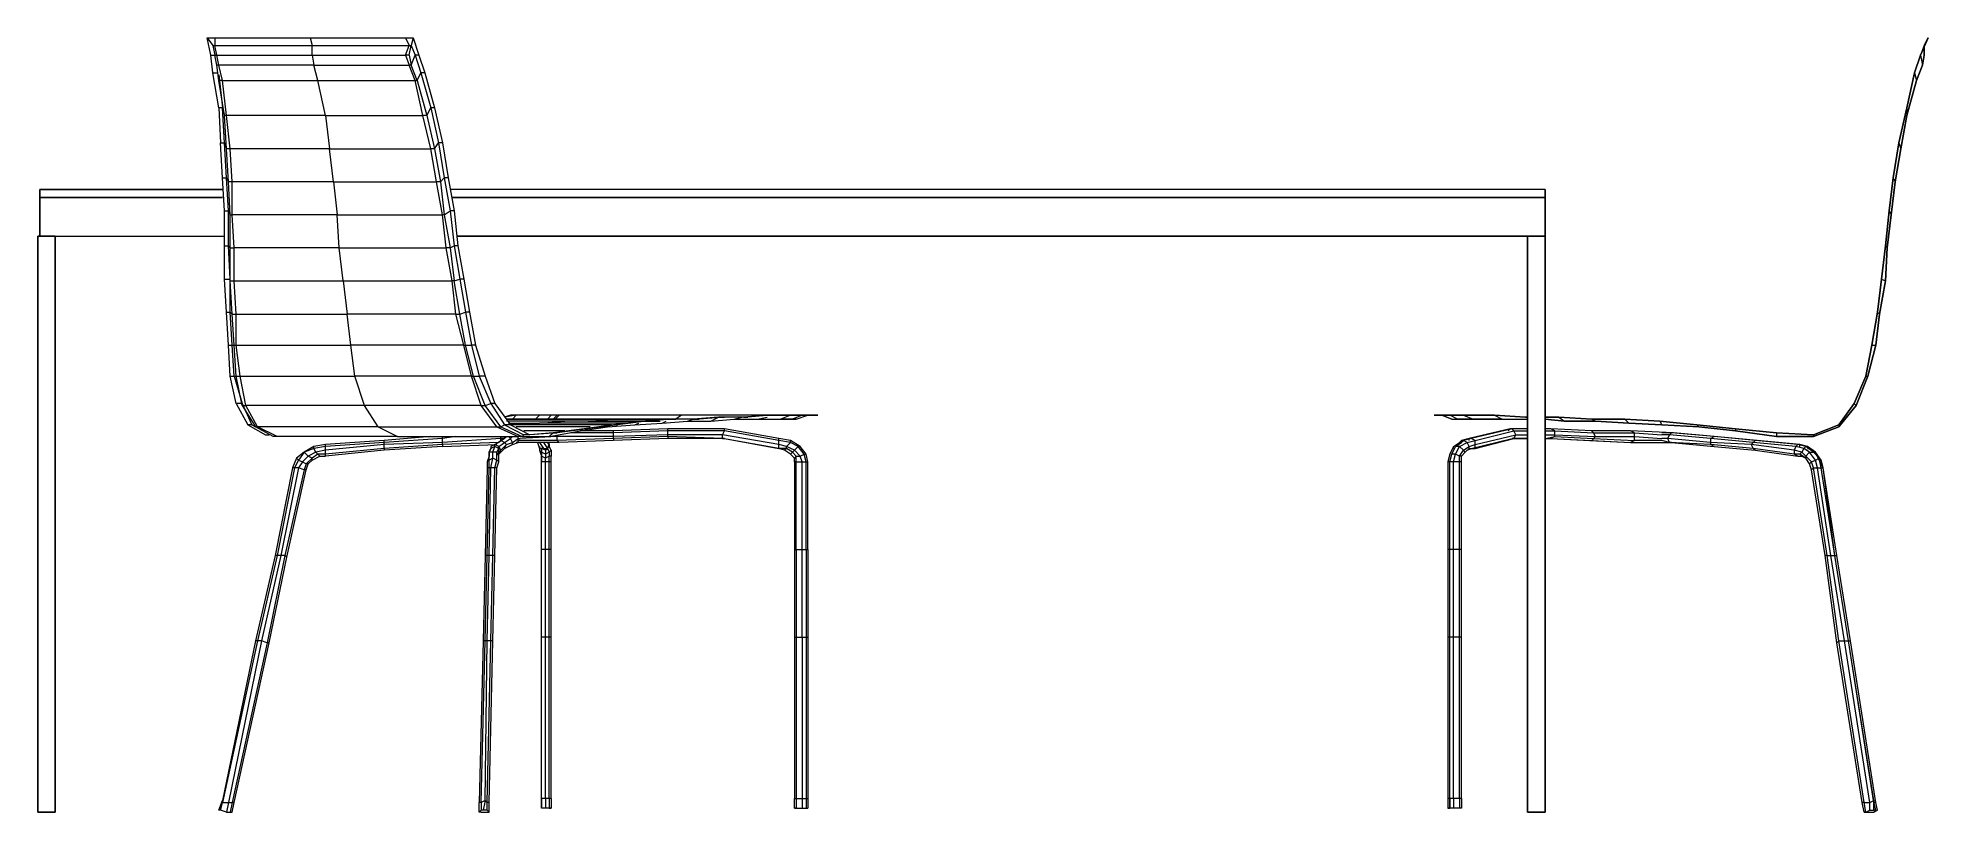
# Model space of a CAD drawing. Header units: inches. Extents: x 4614 to 5518, y -3180 to -2809.
import ezdxf

# ---------------------------------------------------------------- set-up
doc = ezdxf.new("R2010")
doc.units = ezdxf.units.IN
doc.header["$MEASUREMENT"] = 0

msp = doc.modelspace()

# ---------------------------------------------------------------- linework, layer by layer
at = {"color": 7, "lineweight": 0}
for points in [[(4696.85, -2817.71), (4694.99, -2809.32), (4697.78, -2813.07)], [(4694.99, -2809.32), (4698.71, -2809.32), (4698.71, -2813.07)], [(4698.71, -2809.32), (4744.28, -2809.32), (4745.21, -2813.07)], [(4744.28, -2809.32), (4789.83, -2809.32), (4791.68, -2813.07)], [(4789.83, -2809.32), (4793.54, -2809.32), (4792.61, -2813.07)], [(4793.54, -2809.32), (4796.33, -2817.71), (4794.47, -2817.71)], [(5516.03, -2813.07), (5517.89, -2809.32), (5514.17, -2817.71)], [(5514.17, -2817.71), (5517.89, -2809.32)], [(5517.89, -2809.32), (5516.03, -2813.07), (5514.17, -2817.71)], [(5516.03, -2813.07), (5517.89, -2809.32)], [(5517.89, -2809.32), (5516.03, -2813.07)], [(5516.03, -2813.07), (5517.89, -2809.32)], [(5517.89, -2809.32), (5516.03, -2813.07)], [(5516.03, -2813.07), (5517.89, -2809.32)], [(5517.89, -2809.32), (5516.03, -2813.07)], [(5516.03, -2813.07), (5517.89, -2809.32)], [(5517.89, -2809.32), (5516.03, -2813.07)], [(4697.78, -2826.1), (4696.85, -2817.71), (4698.71, -2817.71)], [(4697.78, -2813.07), (4698.71, -2813.07)], [(4697.78, -2813.07), (4698.71, -2817.71)], [(4698.71, -2813.07), (4745.21, -2813.07)], [(4699.64, -2817.71), (4698.71, -2813.07)], [(4700.57, -2822.36), (4699.64, -2822.36), (4698.71, -2817.71)], [(4698.71, -2817.71), (4699.64, -2817.71)], [(4700.57, -2822.36), (4699.64, -2817.71)], [(4699.64, -2817.71), (4745.21, -2817.71)], [(4745.21, -2817.71), (4746.14, -2822.36), (4700.57, -2822.36)], [(4745.21, -2813.07), (4791.68, -2813.07)], [(4745.21, -2817.71), (4745.21, -2813.07)], [(4745.21, -2817.71), (4789.83, -2817.71), (4791.68, -2822.36)], [(4789.83, -2817.71), (4791.68, -2813.07)], [(4791.68, -2817.71), (4789.83, -2817.71)], [(4791.68, -2813.07), (4792.61, -2813.07)], [(4791.68, -2817.71), (4792.61, -2813.07)], [(4791.68, -2817.71), (4792.61, -2822.36), (4791.68, -2822.36)], [(4792.61, -2813.07), (4794.47, -2817.71)], [(4792.61, -2822.36), (4794.47, -2817.71)], [(4794.47, -2817.71), (4797.28, -2826.1)], [(4796.33, -2817.71), (4799.14, -2826.1), (4797.28, -2826.1)], [(5511.39, -2826.1), (5514.17, -2817.71)], [(5514.17, -2817.71), (5511.39, -2826.1)], [(5514.17, -2817.71), (5511.39, -2826.1)], [(5514.17, -2817.71), (5515.1, -2822.36), (5512.32, -2829.82)], [(5516.03, -2813.07), (5514.17, -2817.71)], [(5516.03, -2813.07), (5516.03, -2817.71), (5515.1, -2822.36)], [(5515.1, -2822.36), (5516.03, -2817.71)], [(5515.1, -2822.36), (5516.03, -2817.71)], [(5516.03, -2817.71), (5515.1, -2822.36)], [(5516.03, -2817.71), (5516.03, -2813.07)], [(4700.57, -2842.85), (4697.78, -2826.1), (4699.64, -2826.1)], [(4702.42, -2829.82), (4700.57, -2829.82), (4699.64, -2822.36)], [(4702.42, -2829.82), (4700.57, -2822.36)], [(4700.57, -2827.03), (4702.42, -2842.85), (4700.57, -2842.85)], [(4746.14, -2822.36), (4791.68, -2822.36)], [(4748, -2829.82), (4746.14, -2822.36)], [(4794.47, -2829.82), (4791.68, -2822.36)], [(4795.4, -2829.82), (4792.61, -2822.36)], [(4795.4, -2829.82), (4797.28, -2826.1)], [(4797.28, -2826.1), (4801.93, -2842.85)], [(4799.14, -2826.1), (4803.79, -2842.85), (4801.93, -2842.85)], [(5507.67, -2842.85), (5511.39, -2826.1)], [(5511.39, -2826.1), (5507.67, -2842.85)], [(5511.39, -2826.1), (5507.67, -2842.85)], [(5511.39, -2826.1), (5512.32, -2829.82), (5507.67, -2846.56)], [(5512.32, -2829.82), (5515.1, -2822.36)], [(4704.28, -2846.56), (4703.35, -2846.56), (4700.57, -2829.82)], [(4704.28, -2846.56), (4702.42, -2829.82)], [(4702.42, -2829.82), (4748, -2829.82)], [(4748, -2829.82), (4794.47, -2829.82)], [(4751.71, -2846.56), (4748, -2829.82)], [(4798.21, -2846.56), (4794.47, -2829.82)], [(4794.47, -2829.82), (4795.4, -2829.82)], [(4795.4, -2829.82), (4800.07, -2846.56), (4798.21, -2846.56)], [(5507.67, -2846.56), (5512.32, -2829.82)], [(4700.57, -2842.85), (4701.49, -2859.6)], [(4703.35, -2859.6), (4702.42, -2842.85)], [(4702.42, -2842.85), (4703.35, -2846.56)], [(4706.14, -2862.38), (4704.28, -2862.38), (4703.35, -2846.56)], [(4706.14, -2862.38), (4704.28, -2846.56)], [(4751.71, -2846.56), (4704.28, -2846.56)], [(4751.71, -2846.56), (4753.57, -2862.38), (4706.14, -2862.38)], [(4751.71, -2846.56), (4798.21, -2846.56)], [(4801.93, -2862.38), (4798.21, -2846.56)], [(4800.07, -2846.56), (4801.93, -2842.85)], [(4800.07, -2846.56), (4803.79, -2862.38), (4801.93, -2862.38)], [(4801.93, -2842.85), (4805.64, -2859.6)], [(4803.79, -2842.85), (4807.5, -2859.6), (4805.64, -2859.6)], [(5503.93, -2859.6), (5507.67, -2842.85)], [(5507.67, -2842.85), (5503.93, -2859.6)], [(5507.67, -2842.85), (5503.93, -2859.6)], [(5507.67, -2842.85), (5507.67, -2846.56), (5504.86, -2862.38)], [(5507.67, -2846.56), (5504.86, -2862.38)], [(5504.86, -2862.38), (5507.67, -2846.56)], [(5504.86, -2862.38), (5507.67, -2846.56)], [(4702.42, -2876.34), (4701.49, -2859.6), (4703.35, -2859.6)], [(4704.28, -2876.34), (4703.35, -2859.6)], [(4703.35, -2859.6), (4704.28, -2862.38)], [(4707.07, -2878.2), (4705.21, -2878.2), (4704.28, -2862.38)], [(4707.07, -2878.2), (4706.14, -2862.38)], [(4753.57, -2862.38), (4801.93, -2862.38)], [(4755.43, -2878.2), (4753.57, -2862.38)], [(4804.72, -2878.2), (4801.93, -2862.38)], [(4803.79, -2862.38), (4805.64, -2859.6)], [(4803.79, -2862.38), (4806.57, -2878.2), (4804.72, -2878.2)], [(4805.64, -2859.6), (4808.43, -2876.34)], [(4807.5, -2859.6), (4810.29, -2876.34), (4808.43, -2876.34)], [(5501.14, -2876.34), (5503.93, -2859.6)], [(5503.93, -2859.6), (5501.14, -2876.34)], [(5503.93, -2859.6), (5501.14, -2876.34)], [(5503.93, -2859.6), (5504.86, -2862.38), (5502.07, -2878.2)], [(5504.86, -2862.38), (5502.07, -2878.2)], [(5502.07, -2878.2), (5504.86, -2862.38)], [(5502.07, -2878.2), (5504.86, -2862.38)], [(4702.42, -2881.92), (4615.02, -2881.92)], [(4615.02, -2881.92), (4615.02, -2885.66)], [(4615.02, -2885.66), (4615.02, -2881.92), (4702.42, -2881.92)], [(4703.35, -2892.16), (4702.42, -2876.34), (4704.28, -2876.34)], [(4705.21, -2892.16), (4704.28, -2876.34)], [(4704.28, -2876.34), (4705.21, -2878.2)], [(4706.14, -2894.02), (4705.21, -2878.2)], [(4707.07, -2894.02), (4707.07, -2878.2)], [(4755.43, -2878.2), (4757.29, -2894.02), (4707.07, -2894.02)], [(4755.43, -2878.2), (4707.07, -2878.2)], [(4755.43, -2878.2), (4804.72, -2878.2)], [(4807.5, -2894.02), (4804.72, -2878.2)], [(4806.57, -2878.2), (4808.43, -2876.34)], [(4806.57, -2878.2), (4808.43, -2894.02), (4807.5, -2894.02)], [(4808.43, -2876.34), (4811.22, -2892.16)], [(4810.29, -2876.34), (4813.08, -2892.16), (4811.22, -2892.16)], [(5334.7, -2881.92), (4811.22, -2881.92)], [(5334.7, -2881.92), (4811.22, -2881.92)], [(5334.7, -2881.92), (5334.7, -2885.66), (4812.15, -2885.66)], [(5334.7, -2885.66), (5334.7, -2881.92)], [(5499.28, -2892.16), (5501.14, -2876.34)], [(5501.14, -2876.34), (5499.28, -2892.16)], [(5501.14, -2876.34), (5499.28, -2892.16)], [(5501.14, -2876.34), (5502.07, -2878.2), (5500.21, -2894.02)], [(5500.21, -2894.02), (5502.07, -2878.2)], [(4615.02, -2885.66), (4702.42, -2885.66)], [(4615.02, -2885.66), (4702.42, -2885.66)], [(4615.02, -2885.66), (4615.02, -2904.27)], [(4615.02, -2904.27), (4615.02, -2885.66), (4702.42, -2885.66)], [(4702.42, -2885.66), (4615.02, -2885.66)], [(4812.15, -2885.66), (5334.7, -2885.66)], [(5334.7, -2885.66), (4812.15, -2885.66)], [(5334.7, -2885.66), (4812.15, -2885.66)], [(5334.7, -2885.66), (5334.7, -2904.27), (4814.93, -2904.27)], [(5334.7, -2904.27), (5334.7, -2885.66)], [(4703.35, -2908.91), (4703.35, -2892.16), (4705.21, -2892.16)], [(4705.21, -2908.91), (4705.21, -2892.16)], [(4706.14, -2894.02), (4705.21, -2892.16)], [(4706.14, -2894.02), (4707.07, -2894.02)], [(4706.14, -2909.84), (4706.14, -2894.02)], [(4708, -2909.84), (4707.07, -2894.02)], [(4757.29, -2894.02), (4807.5, -2894.02)], [(4758.21, -2909.84), (4757.29, -2894.02)], [(4809.36, -2909.84), (4807.5, -2894.02)], [(4808.43, -2894.02), (4811.22, -2892.16)], [(4808.43, -2894.02), (4811.22, -2909.84), (4809.36, -2909.84)], [(4811.22, -2892.16), (4813.08, -2908.91)], [(4813.08, -2892.16), (4814.93, -2908.91), (4813.08, -2908.91)], [(5497.43, -2908.91), (5499.28, -2892.16)], [(5499.28, -2892.16), (5497.43, -2908.91)], [(5499.28, -2892.16), (5497.43, -2908.91)], [(5499.28, -2892.16), (5500.21, -2894.02), (5498.35, -2909.84)], [(5498.35, -2909.84), (5500.21, -2894.02)], [(4622.45, -2904.27), (4614.09, -2904.27)], [(4614.09, -2904.27), (4614.09, -3179.76)], [(4622.45, -2904.27), (4622.45, -3179.76), (4614.09, -3179.76)], [(4614.09, -3179.76), (4614.09, -2904.27), (4622.45, -2904.27)], [(4615.02, -2904.27), (4703.35, -2904.27)], [(4615.02, -2904.27), (4703.35, -2904.27)], [(4622.45, -3179.76), (4622.45, -2904.27)], [(4703.35, -2924.73), (4703.35, -2908.91), (4705.21, -2908.91)], [(4706.14, -2924.73), (4705.21, -2908.91)], [(4706.14, -2909.84), (4705.21, -2908.91)], [(4706.14, -2909.84), (4708, -2909.84)], [(4706.14, -2925.66), (4706.14, -2909.84)], [(4708, -2925.66), (4708, -2909.84)], [(4758.21, -2909.84), (4708, -2909.84)], [(4758.21, -2909.84), (4809.36, -2909.84)], [(4760.07, -2925.66), (4758.21, -2909.84)], [(4812.15, -2925.66), (4809.36, -2909.84)], [(4811.22, -2909.84), (4813.08, -2908.91)], [(4811.22, -2909.84), (4813.08, -2925.66), (4812.15, -2925.66)], [(4813.08, -2908.91), (4815.86, -2924.73)], [(4814.93, -2904.27), (5334.7, -2904.27)], [(4814.93, -2908.91), (4817.72, -2924.73), (4815.86, -2924.73)], [(5334.7, -2904.27), (5326.34, -2904.27)], [(5326.34, -2904.27), (5326.34, -3179.76)], [(5334.7, -2904.27), (5334.7, -3179.76), (5326.34, -3179.76)], [(5326.34, -3179.76), (5326.34, -2904.27), (5334.7, -2904.27)], [(5334.7, -3179.76), (5334.7, -2904.27)], [(5495.57, -2924.73), (5497.43, -2908.91)], [(5497.43, -2908.91), (5495.57, -2924.73)], [(5497.43, -2908.91), (5495.57, -2924.73)], [(5497.43, -2908.91), (5498.35, -2909.84), (5497.43, -2925.66)], [(5497.43, -2925.66), (5498.35, -2909.84)], [(4704.28, -2940.55), (4703.35, -2924.73), (4706.14, -2924.73)], [(4706.14, -2940.55), (4706.14, -2924.73)], [(4706.14, -2925.66), (4706.14, -2924.73)], [(4706.14, -2925.66), (4708, -2925.66)], [(4707.07, -2941.48), (4706.14, -2925.66)], [(4708, -2925.66), (4760.07, -2925.66), (4761.93, -2941.48)], [(4708.93, -2941.48), (4708, -2925.66)], [(4760.07, -2925.66), (4812.15, -2925.66)], [(4814, -2941.48), (4812.15, -2925.66)], [(4813.08, -2925.66), (4815.86, -2924.73)], [(4815.86, -2941.48), (4813.08, -2925.66)], [(4815.86, -2924.73), (4818.65, -2940.55)], [(4817.72, -2924.73), (4820.51, -2940.55), (4818.65, -2940.55)], [(5493.71, -2940.55), (5495.57, -2924.73)], [(5495.57, -2924.73), (5493.71, -2940.55)], [(5495.57, -2924.73), (5493.71, -2940.55)], [(5495.57, -2924.73), (5497.43, -2925.66), (5494.64, -2941.48)], [(5494.64, -2941.48), (5497.43, -2925.66)], [(4705.21, -2956.37), (4704.28, -2940.55), (4706.14, -2940.55)], [(4707.07, -2956.37), (4706.14, -2940.55)], [(4707.07, -2941.48), (4706.14, -2940.55)], [(4708, -2956.37), (4707.07, -2941.48), (4708.93, -2941.48)], [(4708.93, -2941.48), (4761.93, -2941.48)], [(4708.93, -2956.37), (4708.93, -2941.48)], [(4763.79, -2956.37), (4761.93, -2941.48)], [(4814, -2941.48), (4761.93, -2941.48)], [(4814, -2941.48), (4815.86, -2941.48)], [(4817.72, -2956.37), (4814, -2941.48)], [(4815.86, -2941.48), (4818.65, -2940.55)], [(4818.65, -2956.37), (4815.86, -2941.48)], [(4818.65, -2940.55), (4821.44, -2956.37)], [(4820.51, -2940.55), (4823.29, -2956.37), (4821.44, -2956.37)], [(5490.92, -2956.37), (5493.71, -2940.55)], [(5493.71, -2940.55), (5490.92, -2956.37)], [(5493.71, -2940.55), (5490.92, -2956.37)], [(5493.71, -2940.55), (5494.64, -2941.48), (5492.78, -2956.37)], [(5492.78, -2956.37), (5494.64, -2941.48)], [(4706.14, -2971.26), (4705.21, -2956.37), (4707.07, -2956.37)], [(4708, -2971.26), (4707.07, -2956.37)], [(4707.07, -2956.37), (4708, -2956.37)], [(4708.93, -2971.26), (4708, -2956.37), (4708.93, -2956.37)], [(4708.93, -2956.37), (4763.79, -2956.37)], [(4710.78, -2971.26), (4708.93, -2956.37)], [(4765.65, -2971.26), (4763.79, -2956.37)], [(4817.72, -2956.37), (4763.79, -2956.37)], [(4817.72, -2956.37), (4818.65, -2956.37)], [(4821.44, -2971.26), (4817.72, -2956.37)], [(4822.37, -2971.26), (4818.65, -2956.37)], [(4818.65, -2956.37), (4821.44, -2956.37)], [(4821.44, -2956.37), (4825.18, -2971.26)], [(4823.29, -2956.37), (4827.97, -2971.26), (4825.18, -2971.26)], [(5488.14, -2971.26), (5490.92, -2956.37)], [(5490.92, -2956.37), (5488.14, -2971.26)], [(5490.92, -2956.37), (5488.14, -2971.26)], [(5490.92, -2956.37), (5492.78, -2956.37), (5489.07, -2971.26)], [(5489.07, -2971.26), (5492.78, -2956.37)], [(4708.93, -2984.29), (4706.14, -2971.26), (4708, -2971.26)], [(4708, -2971.26), (4711.74, -2984.29), (4708.93, -2984.29)], [(4708, -2971.26), (4708.93, -2971.26)], [(4711.74, -2985.22), (4708.93, -2971.26), (4710.78, -2971.26)], [(4770.32, -2985.22), (4713.6, -2985.22), (4710.78, -2971.26)], [(4710.78, -2971.26), (4765.65, -2971.26)], [(4770.32, -2985.22), (4765.65, -2971.26)], [(4821.44, -2971.26), (4765.65, -2971.26)], [(4821.44, -2971.26), (4822.37, -2971.26)], [(4826.11, -2985.22), (4821.44, -2971.26)], [(4827.97, -2985.22), (4822.37, -2971.26)], [(4822.37, -2971.26), (4825.18, -2971.26)], [(4825.18, -2971.26), (4830.75, -2984.29)], [(4827.97, -2971.26), (4832.61, -2984.29), (4830.75, -2984.29)], [(5482.56, -2984.29), (5488.14, -2971.26)], [(5488.14, -2971.26), (5482.56, -2984.29)], [(5488.14, -2971.26), (5482.56, -2984.29)], [(5488.14, -2971.26), (5489.07, -2971.26), (5483.49, -2985.22)], [(5483.49, -2985.22), (5489.07, -2971.26)], [(4708.93, -2984.29), (4714.53, -2994.54)], [(4711.74, -2984.29), (4716.39, -2994.54), (4714.53, -2994.54)], [(4711.74, -2984.29), (4711.74, -2985.22)], [(4711.74, -2985.22), (4718.24, -2995.47)], [(4711.74, -2985.22), (4713.6, -2985.22)], [(4776.82, -2995.47), (4719.17, -2995.47), (4713.6, -2985.22)], [(4776.82, -2995.47), (4770.32, -2985.22)], [(4826.11, -2985.22), (4770.32, -2985.22)], [(4826.11, -2985.22), (4827.97, -2985.22)], [(4833.54, -2995.47), (4826.11, -2985.22)], [(4827.97, -2985.22), (4830.75, -2984.29)], [(4835.4, -2995.47), (4827.97, -2985.22)], [(4830.75, -2984.29), (4837.26, -2994.54)], [(4832.61, -2984.29), (4840.04, -2994.54), (4837.26, -2994.54)], [(4840.04, -2989.9), (4837.26, -2990.83)], [(4842.83, -2989.9), (4837.26, -2990.83)], [(4851.19, -2989.9), (4840.04, -2989.9)], [(4842.83, -2989.9), (4840.04, -2989.9)], [(4840.97, -2991.75), (4842.83, -2989.9)], [(4854, -2989.9), (4842.83, -2989.9)], [(4854, -2989.9), (4851.19, -2989.9)], [(4854, -2989.9), (4851.19, -2989.9)], [(4852.12, -2991.75), (4854, -2989.9)], [(4859.58, -2989.9), (4854, -2989.9)], [(4859.58, -2989.9), (4854, -2989.9)], [(4862.36, -2989.9), (4860.51, -2991.75), (4857.72, -2991.75)], [(4857.72, -2991.75), (4859.58, -2989.9)], [(4862.36, -2989.9), (4859.58, -2989.9)], [(4862.36, -2989.9), (4859.58, -2989.9)], [(4863.29, -2989.9), (4861.44, -2991.75), (4860.51, -2991.75)], [(4921.87, -2989.9), (4919.08, -2991.75), (4861.44, -2991.75)], [(4863.29, -2989.9), (4862.36, -2989.9)], [(4863.29, -2989.9), (4862.36, -2989.9)], [(4921.87, -2989.9), (4863.29, -2989.9)], [(4921.87, -2989.9), (4863.29, -2989.9)], [(4980.45, -2989.9), (4921.87, -2989.9)], [(4980.45, -2989.9), (4921.87, -2989.9)], [(4939.55, -2990.83), (4927.44, -2991.75)], [(4939.55, -2990.83), (4942.33, -2990.83), (4930.23, -2991.75)], [(4935.8, -2992.68), (4939.55, -2990.83)], [(4951.62, -2990.83), (4939.55, -2990.83)], [(4951.62, -2990.83), (4953.48, -2990.83), (4942.33, -2990.83)], [(4946.98, -2991.75), (4950.69, -2990.83)], [(4962.77, -2989.9), (4951.62, -2990.83)], [(4962.77, -2989.9), (4964.63, -2989.9), (4953.48, -2990.83)], [(4958.13, -2991.75), (4962.77, -2990.83)], [(4962.77, -2989.9), (4973.95, -2989.9), (4969.3, -2991.75)], [(4973.95, -2989.9), (4975.8, -2989.9), (4964.63, -2989.9)], [(4975.8, -2989.9), (4979.52, -2989.9), (4974.87, -2991.75)], [(4979.52, -2989.9), (4981.38, -2989.9), (4975.8, -2989.9)], [(4976.73, -2991.75), (4982.31, -2989.9)], [(4982.31, -2989.9), (4979.52, -2989.9)], [(4986.95, -2989.9), (4982.31, -2989.9), (4980.45, -2989.9)], [(4982.31, -2989.9), (4980.45, -2989.9)], [(4982.31, -2989.9), (4986.95, -2989.9), (4981.38, -2989.9)], [(4986.95, -2989.9), (4983.23, -2989.9), (4982.31, -2989.9)], [(4982.31, -2989.9), (4983.23, -2989.9)], [(4983.23, -2989.9), (4982.31, -2989.9)], [(5289.15, -2989.9), (5281.72, -2989.9), (5285.44, -2989.9)], [(5285.44, -2989.9), (5281.72, -2989.9)], [(5281.72, -2989.9), (5285.44, -2989.9)], [(5285.44, -2989.9), (5281.72, -2989.9)], [(5281.72, -2989.9), (5285.44, -2989.9)], [(5285.44, -2989.9), (5281.72, -2989.9)], [(5281.72, -2989.9), (5285.44, -2989.9)], [(5285.44, -2989.9), (5281.72, -2989.9)], [(5281.72, -2989.9), (5285.44, -2989.9)], [(5285.44, -2989.9), (5281.72, -2989.9)], [(5281.72, -2989.9), (5285.44, -2989.9)], [(5289.15, -2989.9), (5285.44, -2989.9)], [(5285.44, -2989.9), (5290.08, -2991.75)], [(5290.08, -2991.75), (5285.44, -2989.9), (5289.15, -2989.9)], [(5289.15, -2989.9), (5295.66, -2989.9)], [(5295.66, -2989.9), (5289.15, -2989.9)], [(5292.87, -2991.75), (5289.15, -2989.9), (5295.66, -2989.9)], [(5295.66, -2989.9), (5300.3, -2991.75), (5292.87, -2991.75)], [(5295.66, -2989.9), (5310.55, -2989.9)], [(5310.55, -2989.9), (5295.66, -2989.9)], [(5310.55, -2989.9), (5295.66, -2989.9)], [(5310.55, -2989.9), (5314.26, -2991.75), (5300.3, -2991.75)], [(5310.55, -2989.9), (5325.41, -2990.83)], [(5325.41, -2990.83), (5310.55, -2989.9)], [(5325.41, -2990.83), (5310.55, -2989.9)], [(5325.41, -2990.83), (5326.34, -2990.83)], [(5326.34, -2990.83), (5325.41, -2990.83)], [(5326.34, -2990.83), (5325.41, -2990.83)], [(5326.34, -2990.83), (5325.41, -2990.83)], [(5334.7, -2990.83), (5341.23, -2990.83)], [(5341.23, -2990.83), (5334.7, -2990.83)], [(5341.23, -2990.83), (5334.7, -2990.83)], [(5341.23, -2990.83), (5344.02, -2992.68), (5334.7, -2991.75)], [(5341.23, -2990.83), (5357.02, -2991.75)], [(5357.02, -2991.75), (5341.23, -2990.83)], [(5357.02, -2991.75), (5341.23, -2990.83)], [(5475.1, -2994.54), (5482.56, -2984.29)], [(5482.56, -2984.29), (5475.1, -2994.54)], [(5482.56, -2984.29), (5475.1, -2994.54)], [(5482.56, -2984.29), (5483.49, -2985.22), (5475.1, -2995.47)], [(5475.1, -2995.47), (5483.49, -2985.22)], [(4714.53, -2994.54), (4722.89, -2999.19)], [(4716.39, -2994.54), (4718.24, -2995.47)], [(4728.46, -3000.11), (4726.6, -3000.11), (4718.24, -2995.47)], [(4718.24, -2995.47), (4719.17, -2995.47)], [(4728.46, -3000.11), (4719.17, -2995.47)], [(4722.89, -2999.19), (4724.75, -2999.19)], [(4776.82, -2995.47), (4786.11, -3000.11), (4728.46, -3000.11)], [(4776.82, -2995.47), (4833.54, -2995.47), (4843.76, -3000.11)], [(4801.93, -3000.11), (4779.61, -3002)], [(4786.11, -3000.11), (4843.76, -3000.11)], [(4807.5, -3001.04), (4807.5, -3000.11)], [(4814, -3000.11), (4807.5, -3001.04)], [(4833.54, -2995.47), (4835.4, -2995.47)], [(4835.4, -2995.47), (4837.26, -2994.54)], [(4835.4, -2995.47), (4845.62, -3000.11), (4843.76, -3000.11)], [(4835.4, -3001.04), (4835.4, -3000.11)], [(4835.4, -3002), (4838.18, -3000.11)], [(4837.26, -2994.54), (4846.54, -2999.19)], [(4838.18, -3000.11), (4837.26, -3001.04)], [(4838.18, -3000.11), (4837.26, -3001.04)], [(4838.18, -2991.75), (4842.83, -2991.75), (4899.55, -2991.75)], [(4888.4, -2991.75), (4838.18, -2991.75)], [(4840.97, -2991.75), (4838.18, -2991.75)], [(4877.23, -2992.68), (4838.18, -2992.68)], [(4877.23, -2992.68), (4866.08, -2992.68), (4839.11, -2992.68)], [(4839.11, -2993.61), (4854, -2993.61)], [(4840.04, -3001.04), (4839.11, -3000.11)], [(4840.97, -2994.54), (4840.04, -2994.54), (4840.97, -2994.54), (4840.97, -2994.54)], [(4840.04, -2994.54), (4849.33, -2999.19), (4846.54, -2999.19)], [(4840.04, -3001.04), (4840.97, -3000.11)], [(4852.12, -2991.75), (4840.97, -2991.75)], [(4842.83, -2991.75), (4840.97, -2991.75)], [(4840.97, -2994.54), (4854, -2993.61)], [(4888.4, -2994.54), (4840.97, -2994.54)], [(4842.83, -2991.75), (4854, -2991.75), (4910.72, -2991.75)], [(4878.16, -2995.47), (4842.83, -2995.47)], [(4843.76, -3001.04), (4843.76, -3000.11)], [(4862.36, -3000.11), (4844.69, -3001.04)], [(4845.62, -3000.11), (4846.54, -2999.19)], [(4845.62, -3000.11), (4858.65, -3000.11)], [(4866.08, -2997.33), (4846.54, -2997.33)], [(4860.51, -2998.26), (4862.36, -2998.26), (4849.33, -2999.19)], [(4860.51, -2998.26), (4849.33, -2999.19)], [(4854, -2991.75), (4852.12, -2991.75)], [(4859.58, -2991.75), (4854, -2991.75), (4852.12, -2991.75)], [(4916.3, -2991.75), (4859.58, -2991.75), (4854, -2991.75)], [(4916.3, -2991.75), (4910.72, -2991.75), (4854, -2991.75)], [(4854, -2993.61), (4866.08, -2992.68)], [(4897.69, -2993.61), (4854, -2993.61)], [(4860.51, -2991.75), (4857.72, -2991.75), (4859.58, -2991.75)], [(4857.72, -2991.75), (4859.58, -2991.75)], [(4858.65, -3000.11), (4873.51, -2997.33)], [(4858.65, -3000.11), (4860.51, -2998.26)], [(4860.51, -2991.75), (4861.44, -2991.75), (4859.58, -2991.75)], [(4919.08, -2991.75), (4861.44, -2991.75), (4859.58, -2991.75)], [(4919.08, -2991.75), (4916.3, -2991.75), (4859.58, -2991.75)], [(4875.37, -2996.4), (4860.51, -2998.26)], [(4875.37, -2996.4), (4877.23, -2996.4), (4862.36, -2998.26)], [(4862.36, -3000.11), (4862.36, -2999.19)], [(4862.36, -3002), (4862.36, -3000.11)], [(4889.33, -3000.11), (4862.36, -3000.11)], [(4906.05, -2992.68), (4866.08, -2992.68)], [(4889.33, -2998.26), (4868.87, -2998.26)], [(4873.51, -2997.33), (4886.54, -2995.47)], [(4873.51, -2997.33), (4874.44, -2996.4)], [(4889.33, -2997.33), (4873.51, -2997.33)], [(4889.33, -2994.54), (4875.37, -2996.4)], [(4877.23, -2992.68), (4888.4, -2991.75)], [(4877.23, -2992.68), (4911.65, -2992.68)], [(4889.33, -2994.54), (4891.19, -2994.54), (4877.23, -2996.4)], [(4886.54, -2995.47), (4888.4, -2994.54)], [(4886.54, -2995.47), (4899.55, -2994.54)], [(4888.4, -2991.75), (4899.55, -2991.75)], [(4888.4, -2991.75), (4915.37, -2991.75)], [(4902.34, -2992.68), (4889.33, -2994.54)], [(4915.37, -2996.4), (4889.33, -2997.33)], [(4889.33, -2998.26), (4889.33, -2997.33)], [(4915.37, -2997.33), (4889.33, -2998.26)], [(4889.33, -3000.11), (4889.33, -2998.26)], [(4915.37, -2999.19), (4889.33, -3000.11)], [(4889.33, -3001.04), (4889.33, -3000.11)], [(4915.37, -3000.11), (4889.33, -3001.04)], [(4915.37, -3000.11), (4915.37, -3001.04), (4889.33, -3002)], [(4902.34, -2992.68), (4905.12, -2992.68), (4891.19, -2994.54)], [(4899.55, -2991.75), (4910.72, -2991.75)], [(4899.55, -2991.75), (4918.15, -2991.75)], [(4899.55, -2994.54), (4901.41, -2993.61)], [(4899.55, -2994.54), (4912.58, -2993.61)], [(4915.37, -2991.75), (4902.34, -2992.68)], [(4915.37, -2991.75), (4917.23, -2991.75), (4905.12, -2992.68)], [(4919.08, -2991.75), (4910.72, -2991.75)], [(4919.08, -2991.75), (4910.72, -2991.75)], [(4919.08, -2991.75), (4916.3, -2991.75), (4910.72, -2991.75)], [(4912.58, -2993.61), (4914.44, -2992.68)], [(4912.58, -2993.61), (4924.66, -2992.68)], [(4927.44, -2991.75), (4915.37, -2991.75)], [(4915.37, -2997.33), (4915.37, -2996.4)], [(4942.33, -2996.4), (4915.37, -2996.4)], [(4915.37, -2999.19), (4915.37, -2997.33)], [(4942.33, -2997.33), (4915.37, -2997.33)], [(4915.37, -3000.11), (4915.37, -2999.19)], [(4941.41, -2999.19), (4915.37, -2999.19)], [(4941.41, -3001.04), (4915.37, -3000.11)], [(4916.3, -2991.75), (4919.08, -2991.75), (4916.3, -2991.75), (4916.3, -2991.75)], [(4927.44, -2991.75), (4930.23, -2991.75), (4917.23, -2991.75)], [(4919.08, -2991.75), (4919.11, -2991.75)], [(4919.08, -2991.75), (4919.11, -2991.75)], [(4924.66, -2992.68), (4927.44, -2991.75)], [(4924.66, -2992.68), (4935.8, -2992.68)], [(4935.8, -2992.68), (4946.98, -2991.75)], [(4941.41, -2999.19), (4942.33, -2997.33)], [(4941.41, -3001.04), (4941.41, -2999.19)], [(4968.37, -3003.86), (4941.41, -2999.19)], [(4942.33, -2997.33), (4942.33, -2996.4)], [(4968.37, -3001.04), (4942.33, -2996.4)], [(4968.37, -3002), (4942.33, -2997.33)], [(4946.98, -2991.75), (4958.13, -2991.75)], [(4958.13, -2991.75), (4969.3, -2991.75)], [(4969.3, -2991.75), (4974.87, -2991.75)], [(4974.87, -2991.75), (4969.3, -2991.75)], [(4974.87, -2991.75), (4976.73, -2991.75)], [(4976.73, -2991.75), (4974.87, -2991.75)], [(5290.08, -2991.75), (5292.87, -2991.75)], [(5290.08, -2991.75), (5292.87, -2991.75)], [(5292.87, -2991.75), (5300.3, -2991.75)], [(5317.98, -2996.4), (5298.44, -3001.04)], [(5318.91, -2996.4), (5299.37, -3001.04)], [(5300.3, -2991.75), (5314.26, -2991.75)], [(5301.23, -3002), (5319.84, -2997.33)], [(5301.23, -3003.86), (5320.76, -2999.19)], [(5314.26, -2991.75), (5326.34, -2991.75)], [(5314.26, -2991.75), (5326.34, -2991.75)], [(5317.05, -2997.33), (5317.98, -2996.4)], [(5326.34, -2996.4), (5317.98, -2996.4)], [(5326.34, -2996.4), (5318.91, -2996.4)], [(5319.84, -2997.33), (5318.91, -2996.4)], [(5319.84, -2997.33), (5326.34, -2997.33)], [(5320.76, -2999.19), (5319.84, -2997.33)], [(5319.84, -3001.04), (5320.76, -2999.19)], [(5320.76, -2999.19), (5326.34, -2999.19)], [(5334.7, -2991.75), (5344.02, -2992.68)], [(5337.51, -2996.4), (5334.7, -2996.4)], [(5337.51, -2996.4), (5334.7, -2996.4)], [(5334.7, -2997.33), (5339.37, -2997.33)], [(5334.7, -2999.19), (5339.37, -2999.19)], [(5334.7, -3001.04), (5339.37, -3000.11), (5337.51, -3001.04)], [(5357.02, -2997.33), (5337.51, -2996.4)], [(5339.37, -2997.33), (5337.51, -2996.4)], [(5339.37, -2997.33), (5357.95, -2998.26)], [(5339.37, -2999.19), (5339.37, -2997.33)], [(5339.37, -2999.19), (5358.88, -3000.11)], [(5339.37, -3000.11), (5339.37, -2999.19)], [(5339.37, -3000.11), (5357.95, -3001.04), (5357.02, -3002)], [(5357.02, -2991.75), (5358.88, -2992.68), (5344.02, -2992.68)], [(5344.02, -2992.68), (5358.88, -2992.68)], [(5357.02, -2991.75), (5372.84, -2991.75)], [(5372.84, -2991.75), (5357.02, -2991.75)], [(5372.84, -2991.75), (5357.02, -2991.75)], [(5375.63, -2997.33), (5357.02, -2997.33)], [(5357.95, -2998.26), (5357.02, -2997.33)], [(5357.95, -2998.26), (5377.48, -2998.26)], [(5358.88, -3000.11), (5357.95, -2998.26)], [(5357.95, -3001.04), (5358.88, -3000.11)], [(5372.84, -2991.75), (5374.7, -2993.61), (5358.88, -2992.68)], [(5358.88, -2992.68), (5374.7, -2993.61)], [(5358.88, -3000.11), (5377.48, -3000.11)], [(5372.84, -2991.75), (5389.56, -2992.68)], [(5389.56, -2992.68), (5372.84, -2991.75)], [(5389.56, -2992.68), (5372.84, -2991.75)], [(5389.56, -2992.68), (5390.49, -2994.54), (5374.7, -2993.61)], [(5374.7, -2993.61), (5390.49, -2994.54)], [(5396.09, -2998.26), (5375.63, -2997.33)], [(5377.48, -2998.26), (5375.63, -2997.33)], [(5377.48, -2998.26), (5390.49, -2999.19)], [(5377.48, -3000.11), (5377.48, -2998.26)], [(5377.48, -3000.11), (5390.49, -3001.04)], [(5377.48, -3002), (5377.48, -3000.11)], [(5389.56, -2992.68), (5407.24, -2994.54)], [(5407.24, -2994.54), (5389.56, -2992.68)], [(5407.24, -2994.54), (5389.56, -2992.68)], [(5407.24, -2994.54), (5408.17, -2995.47), (5390.49, -2994.54)], [(5390.49, -2994.54), (5408.17, -2995.47)], [(5395.16, -2998.26), (5390.49, -2998.26)], [(5394.23, -2999.19), (5390.49, -2999.19)], [(5394.23, -2999.19), (5393.3, -3001.04), (5390.49, -3001.04)], [(5394.23, -2999.19), (5395.16, -2998.26)], [(5413.74, -3001.04), (5394.23, -2999.19)], [(5415.6, -3000.11), (5395.16, -2998.26)], [(5415.6, -3000.11), (5396.09, -2998.26)], [(5407.24, -2994.54), (5425.84, -2996.4)], [(5425.84, -2996.4), (5407.24, -2994.54)], [(5425.84, -2996.4), (5407.24, -2994.54)], [(5425.84, -2996.4), (5425.84, -2997.33), (5408.17, -2995.47)], [(5408.17, -2995.47), (5425.84, -2997.33)], [(5413.74, -3001.04), (5415.6, -3000.11)], [(5435.13, -3002), (5415.6, -3000.11)], [(5436.06, -3002), (5415.6, -3000.11)], [(5425.84, -2996.4), (5445.35, -2998.26)], [(5445.35, -2998.26), (5425.84, -2996.4)], [(5445.35, -2998.26), (5425.84, -2996.4)], [(5445.35, -2998.26), (5445.35, -3000.11), (5425.84, -2997.33)], [(5425.84, -2997.33), (5445.35, -3000.11)], [(5445.35, -2998.26), (5463.03, -2999.19)], [(5463.03, -2999.19), (5445.35, -2998.26)], [(5463.03, -2999.19), (5445.35, -2998.26)], [(5463.03, -2999.19), (5463.03, -3000.11), (5445.35, -3000.11)], [(5445.35, -3000.11), (5463.03, -3000.11)], [(5463.03, -2999.19), (5475.1, -2994.54)], [(5475.1, -2994.54), (5463.03, -2999.19)], [(5475.1, -2994.54), (5463.03, -2999.19)], [(5475.1, -2994.54), (5475.1, -2995.47), (5463.03, -3000.11)], [(5463.03, -3000.11), (5475.1, -2995.47)], [(4741.49, -3007.57), (4737.75, -3010.36)], [(4741.49, -3007.57), (4738.68, -3011.29)], [(4743.35, -3009.43), (4740.57, -3012.22)], [(4746.14, -3004.79), (4741.49, -3007.57)], [(4746.14, -3005.72), (4741.49, -3007.57)], [(4743.35, -3009.43), (4741.49, -3007.57)], [(4741.49, -3007.57), (4741.52, -3007.57)], [(4747.07, -3007.57), (4743.35, -3009.43)], [(4745.21, -3010.36), (4743.35, -3009.43)], [(4748, -3008.5), (4745.21, -3010.36)], [(4745.21, -3011.29), (4748.93, -3009.43)], [(4751.71, -3003.86), (4746.14, -3004.79)], [(4746.14, -3005.72), (4746.14, -3004.79)], [(4751.71, -3004.79), (4746.14, -3005.72)], [(4747.07, -3007.57), (4746.14, -3005.72)], [(4751.71, -3006.64), (4747.07, -3007.57)], [(4748, -3008.5), (4747.07, -3007.57)], [(4748.93, -3009.43), (4748, -3008.5)], [(4751.71, -3008.5), (4748, -3008.5)], [(4748.93, -3009.43), (4751.71, -3009.43)], [(4779.61, -3002), (4751.71, -3003.86)], [(4779.61, -3002.93), (4751.71, -3004.79)], [(4751.71, -3004.79), (4751.71, -3003.86)], [(4779.61, -3003.86), (4751.71, -3006.64)], [(4751.71, -3006.64), (4751.71, -3004.79)], [(4779.61, -3005.72), (4751.71, -3008.5)], [(4779.61, -3005.72), (4779.61, -3006.64), (4751.71, -3009.43)], [(4751.71, -3008.5), (4751.71, -3006.64)], [(4751.71, -3009.43), (4751.71, -3008.5)], [(4807.5, -3001.04), (4779.61, -3002.93)], [(4779.61, -3002.93), (4779.61, -3002)], [(4779.61, -3003.86), (4779.61, -3002.93)], [(4807.5, -3002.93), (4779.61, -3003.86)], [(4779.61, -3005.72), (4779.61, -3003.86)], [(4807.5, -3003.86), (4779.61, -3005.72)], [(4807.5, -3003.86), (4807.5, -3004.79), (4779.61, -3006.64)], [(4807.5, -3002.93), (4807.5, -3001.04)], [(4835.4, -3001.04), (4807.5, -3002.93)], [(4807.5, -3003.86), (4807.5, -3002.93)], [(4834.47, -3002.93), (4807.5, -3003.86)], [(4807.5, -3004.79), (4833.54, -3003.86)], [(4829.82, -3009.43), (4828.9, -3012.22)], [(4830.75, -3005.72), (4829.82, -3007.57)], [(4829.82, -3007.57), (4830.75, -3005.72)], [(4829.82, -3007.57), (4829.82, -3009.43)], [(4829.82, -3011.29), (4829.82, -3007.57)], [(4831.68, -3007.57), (4829.82, -3007.57)], [(4829.82, -3007.57), (4829.82, -3009.43)], [(4834.47, -3002.93), (4830.75, -3004.79)], [(4832.61, -3003.86), (4830.75, -3004.79)], [(4832.61, -3004.79), (4830.75, -3005.72)], [(4830.75, -3004.79), (4830.75, -3005.72)], [(4831.68, -3007.57), (4832.61, -3004.79)], [(4831.68, -3010.36), (4831.68, -3007.57)], [(4833.54, -3007.57), (4831.68, -3007.57)], [(4832.61, -3003.86), (4835.4, -3002)], [(4832.61, -3004.79), (4832.61, -3003.86)], [(4834.47, -3004.79), (4832.61, -3003.86)], [(4834.47, -3005.72), (4832.61, -3004.79)], [(4833.54, -3007.57), (4834.47, -3005.72)], [(4833.54, -3011.29), (4833.54, -3007.57)], [(4834.47, -3009.43), (4833.54, -3007.57)], [(4837.26, -3001.04), (4834.47, -3002.93)], [(4835.4, -3002), (4834.47, -3002.93)], [(4834.47, -3004.79), (4837.26, -3002.93)], [(4834.47, -3005.72), (4834.47, -3004.79)], [(4835.4, -3006.64), (4834.47, -3004.79)], [(4834.47, -3007.57), (4834.47, -3005.72)], [(4834.47, -3008.5), (4837.26, -3005.72)], [(4834.47, -3007.57), (4835.4, -3006.64)], [(4834.47, -3008.5), (4835.4, -3006.64)], [(4834.47, -3009.43), (4834.47, -3007.57)], [(4834.47, -3012.22), (4834.47, -3009.43)], [(4835.4, -3002), (4835.4, -3001.04)], [(4837.26, -3001.04), (4835.4, -3001.04)], [(4837.26, -3002.93), (4835.4, -3002)], [(4835.4, -3006.64), (4838.18, -3003.86)], [(4837.26, -3002.93), (4840.04, -3001.04)], [(4838.18, -3003.86), (4837.26, -3002.93)], [(4837.26, -3005.72), (4838.18, -3003.86)], [(4837.26, -3005.72), (4840.97, -3003.86)], [(4838.18, -3003.86), (4840.97, -3002.93)], [(4840.97, -3002.93), (4840.04, -3001.04)], [(4840.97, -3002.93), (4843.76, -3001.04)], [(4840.97, -3003.86), (4840.97, -3002.93)], [(4840.97, -3003.86), (4843.76, -3002.93)], [(4862.36, -3002), (4863.29, -3002.93), (4842.83, -3002.93)], [(4843.76, -3002.93), (4843.76, -3001.04)], [(4843.76, -3001.04), (4844.69, -3001.04)], [(4862.36, -3002), (4843.76, -3002)], [(4843.76, -3002.93), (4843.76, -3002)], [(4853.05, -3002.93), (4854, -3005.72)], [(4854, -3002.93), (4855.86, -3005.72), (4854, -3005.72)], [(4854, -3004.79), (4854, -3006.64)], [(4854, -3005.72), (4854.93, -3005.72)], [(4854.93, -3005.72), (4854.93, -3007.57), (4854, -3006.64)], [(4854, -3006.64), (4854.93, -3009.43)], [(4855.86, -3005.72), (4856.79, -3006.64), (4854.93, -3005.72)], [(4856.79, -3006.64), (4856.79, -3008.5), (4854.93, -3007.57)], [(4854.93, -3007.57), (4854.93, -3009.43)], [(4856.79, -3008.5), (4856.79, -3010.36), (4854.93, -3009.43)], [(4854.93, -3012.22), (4854.93, -3009.43)], [(4854.93, -3009.43), (4854.93, -3012.22)], [(4855.86, -3002.93), (4857.72, -3005.72)], [(4855.86, -3005.72), (4857.72, -3005.72)], [(4856.79, -3006.64), (4857.72, -3005.72)], [(4857.72, -3005.72), (4858.65, -3007.57), (4856.79, -3008.5)], [(4858.65, -3007.57), (4858.65, -3009.43), (4856.79, -3010.36)], [(4858.65, -3003.86), (4857.72, -3002.93)], [(4857.72, -3002.93), (4858.65, -3003.86)], [(4858.65, -3002.93), (4857.72, -3002.93)], [(4857.72, -3005.72), (4858.65, -3003.86)], [(4857.72, -3005.72), (4858.65, -3004.79)], [(4857.72, -3005.72), (4857.75, -3005.72)], [(4858.65, -3004.79), (4858.65, -3002.93)], [(4858.65, -3003.86), (4858.65, -3004.79)], [(4859.58, -3006.64), (4858.65, -3004.79)], [(4858.65, -3007.57), (4859.58, -3006.64)], [(4859.58, -3006.64), (4859.58, -3009.43), (4858.65, -3009.43)], [(4858.65, -3012.22), (4858.65, -3009.43)], [(4859.58, -3012.22), (4859.58, -3009.43)], [(4889.33, -3001.04), (4862.36, -3002)], [(4889.33, -3001.04), (4889.33, -3002), (4863.29, -3002.93)], [(4941.41, -3001.04), (4942.33, -3001.04), (4915.37, -3001.04)], [(4968.37, -3005.72), (4941.41, -3001.04)], [(4942.33, -3001.04), (4968.37, -3005.72)], [(4968.37, -3002), (4968.37, -3001.04)], [(4973.95, -3002), (4968.37, -3001.04)], [(4968.37, -3003.86), (4968.37, -3002)], [(4973.95, -3002.93), (4968.37, -3002)], [(4968.37, -3005.72), (4968.37, -3003.86)], [(4972.09, -3004.79), (4968.37, -3003.86)], [(4968.37, -3005.72), (4968.4, -3005.72)], [(4972.09, -3005.72), (4968.37, -3005.72)], [(4972.09, -3005.72), (4971.16, -3006.64), (4968.37, -3005.72)], [(4974.87, -3007.57), (4973.95, -3008.5), (4971.16, -3006.64)], [(4972.09, -3004.79), (4973.95, -3002.93)], [(4972.09, -3005.72), (4972.09, -3004.79)], [(4975.8, -3006.64), (4972.09, -3004.79)], [(4974.87, -3007.57), (4972.09, -3005.72)], [(4973.95, -3002.93), (4973.95, -3002)], [(4978.59, -3004.79), (4973.95, -3002)], [(4977.66, -3004.79), (4973.95, -3002.93)], [(4976.73, -3009.43), (4975.8, -3010.36), (4973.95, -3008.5)], [(4974.87, -3007.57), (4975.8, -3006.64)], [(4976.73, -3009.43), (4974.87, -3007.57)], [(4975.8, -3006.64), (4977.66, -3004.79)], [(4978.59, -3009.43), (4975.8, -3006.64)], [(4976.73, -3009.43), (4978.59, -3009.43)], [(4976.73, -3012.22), (4976.73, -3009.43)], [(4977.66, -3004.79), (4978.59, -3004.79)], [(4980.45, -3008.5), (4977.66, -3004.79)], [(4981.38, -3008.5), (4978.59, -3004.79)], [(4978.59, -3009.43), (4980.45, -3008.5)], [(4979.52, -3012.22), (4978.59, -3009.43)], [(4980.45, -3008.5), (4981.38, -3008.5)], [(4981.38, -3012.22), (4980.45, -3008.5)], [(4982.31, -3012.22), (4981.38, -3008.5)], [(5289.15, -3008.5), (5288.22, -3012.22)], [(5291.01, -3004.79), (5289.15, -3008.5)], [(5289.15, -3008.5), (5289.18, -3008.5)], [(5289.15, -3012.22), (5290.08, -3008.5)], [(5289.15, -3012.22), (5290.08, -3008.5)], [(5290.08, -3008.5), (5291.94, -3004.79)], [(5290.08, -3008.5), (5291.94, -3004.79)], [(5291.94, -3008.5), (5290.08, -3008.5)], [(5291.01, -3004.79), (5293.8, -3002.93), (5294.73, -3002)], [(5291.01, -3005.72), (5291.01, -3004.79)], [(5291.01, -3012.22), (5291.94, -3008.5)], [(5291.94, -3004.79), (5294.73, -3002.93), (5295.66, -3002)], [(5291.94, -3004.79), (5295.66, -3002)], [(5293.8, -3004.79), (5291.94, -3004.79)], [(5291.94, -3008.5), (5293.8, -3004.79)], [(5293.8, -3009.43), (5291.94, -3008.5)], [(5293.8, -3002.93), (5294.73, -3002.93)], [(5293.8, -3002.93), (5293.83, -3002.93)], [(5293.8, -3004.79), (5297.51, -3002.93)], [(5295.66, -3006.64), (5293.8, -3004.79)], [(5293.8, -3009.43), (5295.66, -3006.64)], [(5294.73, -3009.43), (5293.8, -3009.43)], [(5293.8, -3012.22), (5293.8, -3009.43)], [(5298.44, -3001.04), (5294.73, -3002)], [(5294.73, -3009.43), (5296.58, -3007.57)], [(5294.73, -3012.22), (5294.73, -3009.43)], [(5299.37, -3001.04), (5295.66, -3002)], [(5297.51, -3002.93), (5295.66, -3002)], [(5295.66, -3006.64), (5298.44, -3004.79)], [(5296.58, -3007.57), (5295.66, -3006.64)], [(5296.58, -3007.57), (5298.44, -3005.72)], [(5297.51, -3002.93), (5301.23, -3002)], [(5298.44, -3004.79), (5297.51, -3002.93)], [(5297.51, -3006.64), (5299.37, -3005.72)], [(5298.44, -3002), (5298.44, -3001.04)], [(5298.44, -3004.79), (5301.23, -3003.86)], [(5298.44, -3005.72), (5298.44, -3004.79)], [(5298.44, -3005.72), (5301.23, -3005.72)], [(5299.37, -3005.72), (5318.91, -3001.04)], [(5301.23, -3002), (5299.37, -3001.04)], [(5299.37, -3005.72), (5301.23, -3005.72)], [(5301.23, -3005.72), (5319.84, -3001.04), (5318.91, -3001.04)], [(5301.23, -3003.86), (5301.23, -3002)], [(5301.23, -3005.72), (5301.23, -3003.86)], [(5318.91, -3001.04), (5326.34, -3001.04)], [(5326.34, -3001.04), (5319.84, -3001.04)], [(5334.7, -3001.04), (5337.51, -3001.04)], [(5337.51, -3001.04), (5356.09, -3002)], [(5337.51, -3001.04), (5357.02, -3002)], [(5356.09, -3002), (5375.63, -3002.93)], [(5357.02, -3002), (5375.63, -3002.93)], [(5357.95, -3001.04), (5377.48, -3002), (5375.63, -3002.93)], [(5375.63, -3002.93), (5395.16, -3002.93)], [(5375.63, -3002.93), (5390.49, -3002.93)], [(5390.49, -3002), (5377.48, -3002)], [(5393.3, -3001.04), (5394.23, -3002.93), (5390.49, -3002)], [(5413.74, -3001.04), (5413.74, -3002.93), (5393.3, -3001.04)], [(5413.74, -3002.93), (5413.74, -3003.86), (5394.23, -3002.93)], [(5395.16, -3002.93), (5394.23, -3002.93)], [(5395.16, -3002.93), (5415.6, -3004.79)], [(5434.2, -3002.93), (5413.74, -3001.04)], [(5434.2, -3002.93), (5433.27, -3003.86), (5413.74, -3002.93)], [(5433.27, -3003.86), (5434.2, -3005.72), (5413.74, -3003.86)], [(5415.6, -3004.79), (5413.74, -3003.86)], [(5415.6, -3004.79), (5435.13, -3006.64)], [(5454.67, -3004.79), (5453.74, -3006.64), (5433.27, -3003.86)], [(5434.2, -3002.93), (5435.13, -3002)], [(5454.67, -3004.79), (5434.2, -3002.93)], [(5453.74, -3006.64), (5453.74, -3008.5), (5434.2, -3005.72)], [(5435.13, -3006.64), (5434.2, -3005.72)], [(5455.6, -3003.86), (5435.13, -3002)], [(5435.13, -3006.64), (5455.6, -3009.43)], [(5456.53, -3003.86), (5436.06, -3002)], [(5458.38, -3005.72), (5457.45, -3007.57), (5453.74, -3006.64)], [(5457.45, -3007.57), (5456.53, -3008.5), (5453.74, -3008.5)], [(5455.6, -3009.43), (5453.74, -3008.5)], [(5454.67, -3004.79), (5455.6, -3003.86)], [(5458.38, -3005.72), (5454.67, -3004.79)], [(5459.31, -3004.79), (5455.6, -3003.86)], [(5455.6, -3009.43), (5457.45, -3009.43)], [(5460.24, -3004.79), (5456.53, -3003.86)], [(5456.53, -3004.79), (5456.53, -3003.86)], [(5459.31, -3009.43), (5459.31, -3010.36), (5456.53, -3008.5)], [(5457.45, -3009.43), (5456.53, -3008.5)], [(5459.31, -3009.43), (5457.45, -3007.57)], [(5457.45, -3009.43), (5459.31, -3010.36)], [(5458.38, -3005.72), (5459.31, -3004.79)], [(5461.17, -3007.57), (5458.38, -3005.72)], [(5463.03, -3007.57), (5459.31, -3004.79)], [(5459.31, -3009.43), (5461.17, -3007.57)], [(5462.1, -3012.22), (5459.31, -3009.43)], [(5463.96, -3007.57), (5460.24, -3004.79)], [(5461.17, -3005.72), (5460.24, -3004.79)], [(5460.24, -3005.72), (5461.17, -3005.72)], [(5461.17, -3005.72), (5463.96, -3007.57)], [(5461.17, -3005.72), (5461.2, -3005.72)], [(5463.96, -3011.29), (5461.17, -3007.57)], [(5461.17, -3007.57), (5463.03, -3007.57)], [(5465.81, -3010.36), (5463.03, -3007.57)], [(5463.96, -3007.57), (5463.03, -3007.57)], [(5465.81, -3011.29), (5463.96, -3007.57)], [(5466.74, -3011.29), (5463.96, -3007.57)], [(5463.96, -3008.5), (5463.96, -3007.57)], [(5463.96, -3007.57), (5463.98, -3007.57)], [(4735.89, -3015), (4727.53, -3056.89)], [(4736.82, -3015), (4728.46, -3056.89)], [(4738.68, -3015), (4730.32, -3056.89)], [(4741.49, -3015.93), (4732.18, -3056.89)], [(4733.11, -3057.82), (4742.42, -3015.93)], [(4737.75, -3010.36), (4735.89, -3015)], [(4736.82, -3015), (4735.89, -3015)], [(4738.68, -3011.29), (4736.82, -3015)], [(4738.68, -3015), (4736.82, -3015)], [(4738.68, -3011.29), (4737.75, -3010.36)], [(4738.68, -3011.29), (4740.57, -3012.22), (4738.68, -3015)], [(4741.49, -3015.93), (4738.68, -3015)], [(4740.57, -3012.22), (4742.42, -3013.15), (4741.49, -3015.93)], [(4742.42, -3015.93), (4741.49, -3015.93)], [(4745.21, -3010.36), (4742.42, -3013.15)], [(4743.35, -3013.15), (4742.42, -3013.15)], [(4742.42, -3015.93), (4743.35, -3013.15)], [(4743.35, -3013.15), (4745.21, -3011.29)], [(4745.21, -3011.29), (4745.21, -3010.36)], [(4828.9, -3015), (4827.97, -3056.89)], [(4829.82, -3011.29), (4828.9, -3012.22)], [(4828.9, -3012.22), (4828.9, -3015)], [(4829.82, -3015), (4828.9, -3015)], [(4828.9, -3056.89), (4829.82, -3015)], [(4831.68, -3010.36), (4829.82, -3011.29)], [(4829.82, -3015), (4829.82, -3011.29)], [(4830.75, -3015), (4829.82, -3015)], [(4829.82, -3056.89), (4830.75, -3015)], [(4830.75, -3015), (4831.68, -3010.36)], [(4832.61, -3015), (4830.75, -3015)], [(4833.54, -3011.29), (4831.68, -3010.36)], [(4831.68, -3056.89), (4832.61, -3015)], [(4832.61, -3015), (4833.54, -3011.29)], [(4833.54, -3015), (4832.61, -3015)], [(4832.61, -3056.89), (4833.54, -3015)], [(4834.47, -3012.22), (4833.54, -3011.29)], [(4833.54, -3015), (4834.47, -3012.22)], [(4856.79, -3012.22), (4854.93, -3012.22)], [(4854.93, -3054.1), (4854.93, -3012.22)], [(4854.93, -3054.1), (4854.93, -3012.22)], [(4856.79, -3012.22), (4856.79, -3010.36)], [(4856.79, -3054.1), (4856.79, -3012.22)], [(4858.65, -3012.22), (4856.79, -3012.22)], [(4859.58, -3012.22), (4858.65, -3012.22)], [(4858.65, -3054.1), (4858.65, -3012.22)], [(4859.58, -3054.1), (4859.58, -3012.22)], [(4976.73, -3012.22), (4975.8, -3012.22), (4975.8, -3010.36)], [(4975.8, -3012.22), (4975.8, -3054.1)], [(4976.73, -3012.22), (4979.52, -3012.22)], [(4976.73, -3054.1), (4976.73, -3012.22)], [(4979.52, -3012.22), (4981.38, -3012.22)], [(4979.52, -3054.1), (4979.52, -3012.22)], [(4981.38, -3012.22), (4982.31, -3012.22)], [(4981.38, -3054.1), (4981.38, -3012.22)], [(4982.31, -3054.1), (4982.31, -3012.22)], [(5288.22, -3012.22), (5288.22, -3054.1)], [(5289.15, -3012.22), (5288.22, -3012.22)], [(5291.01, -3012.22), (5289.15, -3012.22)], [(5289.15, -3054.1), (5289.15, -3012.22)], [(5289.15, -3054.1), (5289.15, -3012.22)], [(5293.8, -3012.22), (5291.01, -3012.22)], [(5291.01, -3054.1), (5291.01, -3012.22)], [(5294.73, -3012.22), (5293.8, -3012.22)], [(5293.8, -3054.1), (5293.8, -3012.22)], [(5294.73, -3054.1), (5294.73, -3012.22)], [(5462.1, -3012.22), (5461.17, -3013.15), (5459.31, -3010.36)], [(5463.03, -3015), (5462.1, -3015.93), (5461.17, -3013.15)], [(5462.1, -3012.22), (5463.96, -3011.29)], [(5463.03, -3015), (5462.1, -3012.22)], [(5469.53, -3056.89), (5468.6, -3056.89), (5462.1, -3015.93)], [(5469.53, -3056.89), (5463.03, -3015)], [(5463.03, -3015), (5464.89, -3015)], [(5463.96, -3011.29), (5465.81, -3010.36)], [(5464.89, -3015), (5463.96, -3011.29)], [(5471.39, -3056.89), (5464.89, -3015)], [(5464.89, -3015), (5466.74, -3015)], [(5466.74, -3015), (5465.81, -3010.36)], [(5465.81, -3010.36), (5465.81, -3011.29)], [(5467.67, -3015), (5465.81, -3011.29)], [(5465.81, -3011.29), (5466.74, -3011.29)], [(5467.67, -3015), (5466.74, -3011.29)], [(5473.25, -3056.89), (5466.74, -3015)], [(5466.74, -3015), (5467.67, -3015)], [(5473.25, -3056.89), (5467.67, -3015)], [(5474.17, -3056.89), (5467.67, -3015)], [(5467.67, -3015), (5467.7, -3015)], [(4856.79, -3054.1), (4854.93, -3054.1)], [(4854.93, -3095.99), (4854.93, -3054.1)], [(4854.93, -3095.99), (4854.93, -3054.1)], [(4856.79, -3095.99), (4856.79, -3054.1)], [(4858.65, -3054.1), (4856.79, -3054.1)], [(4859.58, -3054.1), (4858.65, -3054.1)], [(4858.65, -3095.99), (4858.65, -3054.1)], [(4859.58, -3095.99), (4859.58, -3054.1)], [(4975.8, -3054.1), (4976.73, -3054.1), (4976.73, -3095.99)], [(4975.8, -3054.1), (4975.8, -3095.99)], [(4976.73, -3054.1), (4979.52, -3054.1)], [(4979.52, -3095.99), (4979.52, -3054.1)], [(4979.52, -3054.1), (4981.38, -3054.1), (4981.38, -3095.99)], [(4981.38, -3054.1), (4982.31, -3054.1), (4982.31, -3095.99)], [(5288.22, -3054.1), (5288.22, -3095.99)], [(5289.15, -3054.1), (5288.22, -3054.1)], [(5291.01, -3054.1), (5289.15, -3054.1)], [(5289.15, -3095.99), (5289.15, -3054.1)], [(5289.15, -3095.99), (5289.15, -3054.1)], [(5293.8, -3054.1), (5291.01, -3054.1)], [(5291.01, -3095.99), (5291.01, -3054.1)], [(5293.8, -3095.99), (5293.8, -3054.1)], [(5294.73, -3054.1), (5293.8, -3054.1)], [(5294.73, -3095.99), (5294.73, -3054.1)], [(4727.53, -3056.89), (4718.24, -3097.85)], [(4728.46, -3056.89), (4719.17, -3097.85)], [(4730.32, -3056.89), (4721.03, -3097.85)], [(4732.18, -3056.89), (4723.82, -3098.78)], [(4724.75, -3098.78), (4733.11, -3057.82)], [(4728.46, -3056.89), (4727.53, -3056.89)], [(4730.32, -3056.89), (4728.46, -3056.89)], [(4732.18, -3056.89), (4730.32, -3056.89)], [(4733.11, -3057.82), (4732.18, -3056.89)], [(4827.97, -3056.89), (4827.04, -3097.85)], [(4828.9, -3056.89), (4827.97, -3056.89)], [(4827.97, -3097.85), (4828.9, -3056.89)], [(4829.82, -3056.89), (4828.9, -3056.89)], [(4828.9, -3097.85), (4829.82, -3056.89)], [(4831.68, -3056.89), (4829.82, -3056.89)], [(4830.75, -3097.85), (4831.68, -3056.89)], [(4832.61, -3056.89), (4831.68, -3056.89)], [(4831.68, -3097.85), (4832.61, -3056.89)], [(5475.1, -3097.85), (5474.17, -3098.78), (5468.6, -3056.89)], [(5475.1, -3097.85), (5469.53, -3056.89)], [(5469.53, -3056.89), (5471.39, -3056.89)], [(5477.92, -3097.85), (5471.39, -3056.89)], [(5471.39, -3056.89), (5473.25, -3056.89)], [(5479.78, -3097.85), (5473.25, -3056.89)], [(5479.78, -3097.85), (5473.25, -3056.89)], [(5473.25, -3056.89), (5473.27, -3056.89)], [(5473.25, -3056.89), (5474.17, -3056.89)], [(5480.71, -3097.85), (5474.17, -3056.89)], [(4719.17, -3097.85), (4702.42, -3175.09)], [(4718.24, -3097.85), (4702.42, -3174.16)], [(4721.03, -3097.85), (4705.21, -3175.09)], [(4723.82, -3098.78), (4707.07, -3175.09)], [(4708, -3175.09), (4724.75, -3098.78)], [(4719.17, -3097.85), (4718.24, -3097.85)], [(4721.03, -3097.85), (4719.17, -3097.85)], [(4723.82, -3098.78), (4721.03, -3097.85)], [(4724.75, -3098.78), (4723.82, -3098.78)], [(4827.04, -3097.85), (4825.18, -3175.09)], [(4826.11, -3175.09), (4827.97, -3097.85)], [(4827.97, -3097.85), (4827.04, -3097.85)], [(4828.9, -3097.85), (4827.97, -3097.85)], [(4827.97, -3174.16), (4828.9, -3097.85)], [(4830.75, -3097.85), (4828.9, -3097.85)], [(4828.9, -3175.09), (4830.75, -3097.85)], [(4829.82, -3175.09), (4831.68, -3097.85)], [(4831.68, -3097.85), (4830.75, -3097.85)], [(4856.79, -3095.99), (4854.93, -3095.99)], [(4854.93, -3173.23), (4854.93, -3095.99)], [(4854.93, -3173.23), (4854.93, -3095.99)], [(4856.79, -3173.23), (4856.79, -3095.99)], [(4858.65, -3095.99), (4856.79, -3095.99)], [(4859.58, -3095.99), (4858.65, -3095.99)], [(4858.65, -3173.23), (4858.65, -3095.99)], [(4859.58, -3173.23), (4859.58, -3095.99)], [(4975.8, -3095.99), (4976.73, -3095.99), (4976.73, -3173.23)], [(4975.8, -3095.99), (4975.8, -3173.23)], [(4976.73, -3095.99), (4979.52, -3095.99), (4979.52, -3173.23)], [(4979.52, -3095.99), (4981.38, -3095.99), (4981.38, -3173.23)], [(4981.38, -3095.99), (4982.31, -3095.99), (4982.31, -3173.23)], [(5288.22, -3095.99), (5288.22, -3173.23)], [(5289.15, -3095.99), (5288.22, -3095.99)], [(5291.01, -3095.99), (5289.15, -3095.99)], [(5289.15, -3173.23), (5289.15, -3095.99)], [(5289.15, -3173.23), (5289.15, -3095.99)], [(5293.8, -3095.99), (5291.01, -3095.99)], [(5291.01, -3173.23), (5291.01, -3095.99)], [(5294.73, -3095.99), (5293.8, -3095.99)], [(5293.8, -3173.23), (5293.8, -3095.99)], [(5294.73, -3173.23), (5294.73, -3095.99)], [(5487.21, -3175.09), (5486.28, -3175.09), (5474.17, -3098.78)], [(5487.21, -3175.09), (5475.1, -3097.85)], [(5475.1, -3097.85), (5477.92, -3097.85)], [(5489.99, -3175.09), (5477.92, -3097.85)], [(5477.92, -3097.85), (5479.78, -3097.85)], [(5491.85, -3175.09), (5479.78, -3097.85)], [(5491.85, -3174.16), (5479.78, -3097.85)], [(5479.78, -3097.85), (5479.8, -3097.85)], [(5479.78, -3097.85), (5480.71, -3097.85)], [(5492.78, -3175.09), (5480.71, -3097.85)], [(4614.09, -3179.76), (4622.45, -3179.76)], [(4701.49, -3178.83), (4700.57, -3178.83), (4702.42, -3174.16)], [(4704.28, -3179.76), (4701.49, -3178.83), (4702.42, -3175.09)], [(4702.42, -3175.09), (4702.42, -3174.16)], [(4702.42, -3175.09), (4705.21, -3175.09), (4704.28, -3179.76)], [(4704.28, -3179.76), (4706.14, -3179.76)], [(4705.21, -3175.09), (4707.07, -3175.09), (4706.14, -3179.76)], [(4706.14, -3179.76), (4707.07, -3179.76)], [(4708, -3175.09), (4707.07, -3175.09)], [(4707.07, -3179.76), (4708, -3175.09)], [(4826.11, -3179.76), (4825.18, -3179.76), (4825.18, -3175.09)], [(4826.11, -3175.09), (4825.18, -3175.09)], [(4826.11, -3175.09), (4826.11, -3178.83), (4825.18, -3179.76)], [(4827.97, -3174.16), (4826.11, -3175.09)], [(4827.97, -3174.16), (4827.04, -3178.83), (4826.11, -3178.83)], [(4826.11, -3179.76), (4827.97, -3179.76)], [(4828.9, -3178.83), (4827.04, -3178.83)], [(4828.9, -3175.09), (4827.97, -3174.16)], [(4827.97, -3179.76), (4829.82, -3179.76)], [(4828.9, -3178.83), (4828.9, -3175.09)], [(4829.82, -3175.09), (4828.9, -3175.09)], [(4829.82, -3179.76), (4828.9, -3178.83)], [(4829.82, -3179.76), (4829.82, -3175.09)], [(4829.82, -3179.76), (4829.85, -3179.76)], [(4856.79, -3173.23), (4856.79, -3177.9), (4854.93, -3177.9)], [(4856.79, -3173.23), (4854.93, -3173.23)], [(4854.93, -3173.23), (4854.93, -3177.9)], [(4854.93, -3177.9), (4854.93, -3173.23)], [(4858.65, -3177.9), (4856.79, -3177.9), (4854.93, -3177.9)], [(4854.93, -3177.9), (4854.96, -3177.9)], [(4858.65, -3173.23), (4858.65, -3177.9), (4856.79, -3177.9)], [(4858.65, -3173.23), (4856.79, -3173.23)], [(4859.58, -3173.23), (4859.58, -3177.9), (4858.65, -3177.9)], [(4859.58, -3173.23), (4858.65, -3173.23)], [(4858.65, -3177.9), (4859.58, -3177.9)], [(4975.8, -3173.23), (4976.73, -3173.23), (4976.73, -3177.9)], [(4976.73, -3177.9), (4975.8, -3177.9), (4975.8, -3173.23)], [(4975.8, -3177.9), (4976.73, -3177.9)], [(4976.73, -3173.23), (4979.52, -3173.23), (4979.52, -3177.9)], [(4976.73, -3177.9), (4979.52, -3177.9)], [(4976.73, -3177.9), (4979.52, -3177.9)], [(4979.52, -3173.23), (4981.38, -3173.23), (4981.38, -3177.9)], [(4979.52, -3177.9), (4981.38, -3177.9)], [(4979.52, -3177.9), (4981.38, -3177.9)], [(4981.38, -3173.23), (4982.31, -3173.23), (4982.31, -3177.9)], [(4981.38, -3177.9), (4982.31, -3177.9)], [(4981.38, -3177.9), (4982.31, -3177.9)], [(5288.22, -3173.23), (5288.22, -3177.9)], [(5289.15, -3173.23), (5288.22, -3173.23)], [(5288.22, -3177.9), (5289.15, -3177.9)], [(5289.15, -3177.9), (5288.22, -3177.9)], [(5291.01, -3173.23), (5289.15, -3173.23)], [(5291.01, -3173.23), (5291.01, -3177.9), (5289.15, -3177.9)], [(5289.15, -3177.9), (5289.15, -3173.23)], [(5289.15, -3173.23), (5289.15, -3177.9)], [(5291.01, -3177.9), (5289.15, -3177.9)], [(5293.8, -3173.23), (5291.01, -3173.23)], [(5293.8, -3173.23), (5293.8, -3177.9), (5291.01, -3177.9)], [(5293.8, -3177.9), (5291.01, -3177.9)], [(5294.73, -3173.23), (5293.8, -3173.23)], [(5294.73, -3173.23), (5294.73, -3177.9), (5293.8, -3177.9)], [(5294.73, -3177.9), (5293.8, -3177.9)], [(5326.34, -3179.76), (5334.7, -3179.76)], [(5488.14, -3179.76), (5487.21, -3179.76), (5486.28, -3175.09)], [(5488.14, -3179.76), (5487.21, -3175.09)], [(5487.21, -3175.09), (5489.99, -3175.09)], [(5487.21, -3179.76), (5488.14, -3179.76)], [(5488.14, -3179.76), (5489.99, -3178.83)], [(5488.14, -3179.76), (5489.99, -3179.76)], [(5488.14, -3179.76), (5489.07, -3179.76)], [(5489.07, -3179.76), (5491.85, -3179.76)], [(5489.99, -3175.09), (5491.85, -3174.16)], [(5489.99, -3178.83), (5489.99, -3175.09)], [(5489.99, -3178.83), (5491.85, -3178.83)], [(5489.99, -3179.76), (5491.85, -3179.76)], [(5491.85, -3178.83), (5491.85, -3174.16)], [(5491.85, -3174.16), (5491.85, -3175.09)], [(5492.78, -3178.83), (5491.85, -3175.09)], [(5491.85, -3175.09), (5492.78, -3175.09)], [(5491.85, -3179.76), (5493.71, -3178.83)], [(5491.85, -3179.76), (5492.78, -3178.83)], [(5492.78, -3178.83), (5491.85, -3178.83)], [(5493.71, -3178.83), (5492.78, -3175.09)]]:
    msp.add_lwpolyline(points, dxfattribs=at)

doc.saveas('drawing.dxf')
